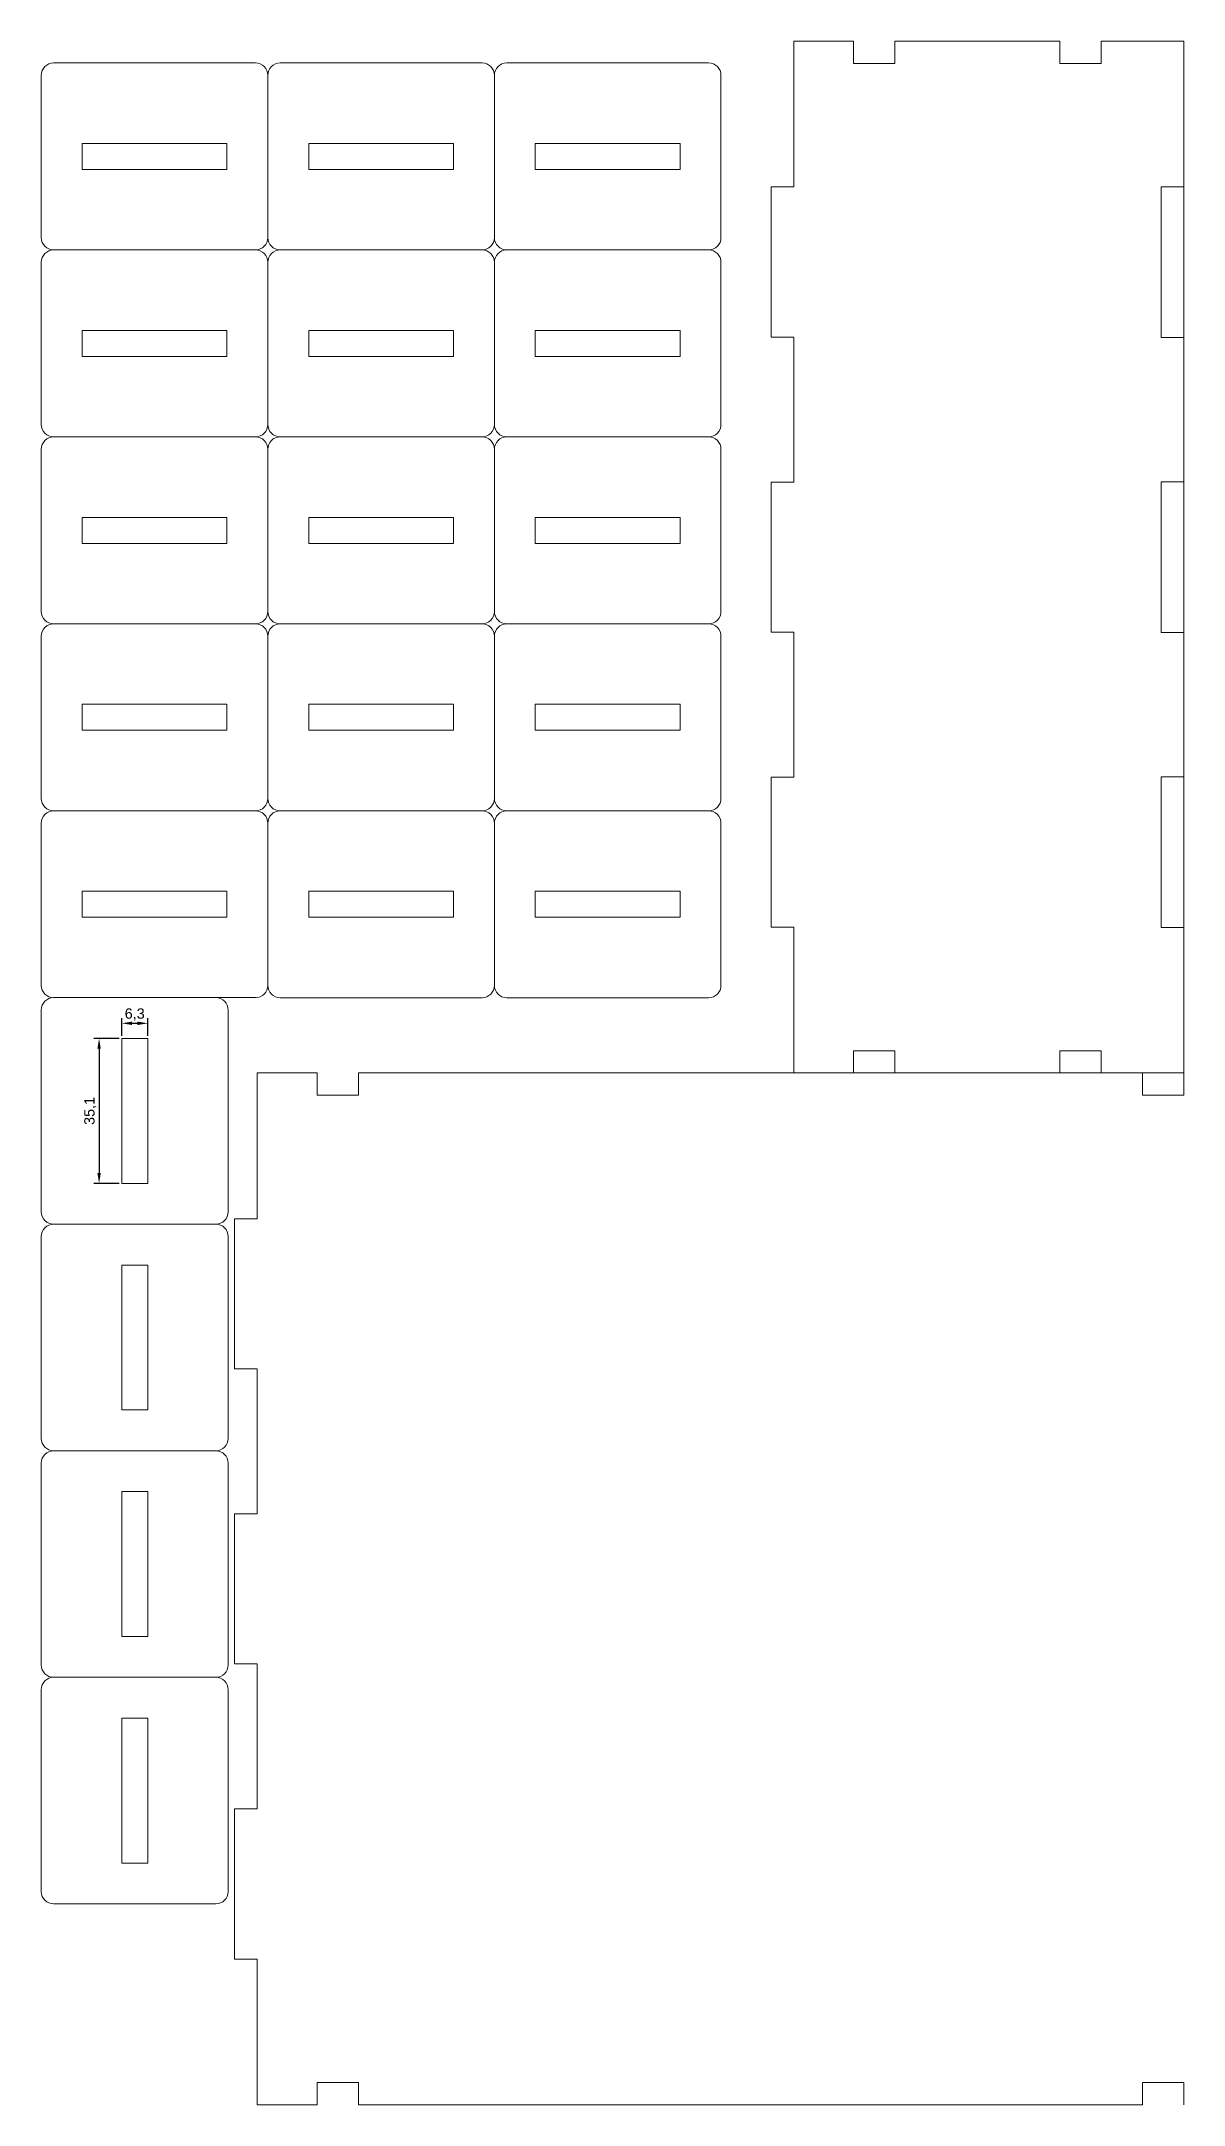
# Model space of a CAD drawing. Header units: millimetres. Extents: x 883 to 14654, y 5219 to 8318.
# Drawn here: x 6390 to 6667, y 7246 to 7746 of the extents above; entities that cross this region are included whole.
import ezdxf

# ---------------------------------------------------------------- set-up
doc = ezdxf.new("R2010")
doc.units = ezdxf.units.MM
doc.header["$LTSCALE"] = 0.05
doc.header["$PDMODE"] = 35
doc.header["$PDSIZE"] = 2
doc.layers.add('Corte', color=1, linetype='Continuous', lineweight=5)
doc.styles.get("Standard").update_dxf_attribs({"font": 'arial.ttf'})
doc.dimstyles.new('ISO-25', dxfattribs={"dimtxt": 2.5, "dimasz": 2.5, "dimexe": 1.25, "dimexo": 0.625, "dimtad": 1, "dimtxsty": 'Standard', "dimcen": 2.5, "dimadec": 0, "dimazin": 0, "dimtfac": 1, "dimtmove": 0, "dimatfit": 3, "dimfxl": 1, "dimarcsym": 0})

msp = doc.modelspace()

# ---------------------------------------------------------------- blocks, each defined once
blk = doc.blocks.new('*D14')
at = {"layer": 'Corte', "color": 0, "linetype": 'Continuous', "lineweight": -2, "transparency": 16777216}
for p, q in [((6409.89, 7504.76), (6409.89, 7509.07)), ((6412.39, 7507.82), (6413.69, 7507.82)), ((6416.19, 7504.76), (6416.19, 7509.07))]:
    blk.add_line(p, q, dxfattribs=at)
at = {"layer": 'Corte', "color": 0, "linetype": 'Continuous', "lineweight": 5, "transparency": 16777216}
for points in [[(6412.39, 7508.23), (6412.39, 7507.4), (6409.89, 7507.82)], [(6413.69, 7508.23), (6413.69, 7507.4), (6416.19, 7507.82)]]:
    blk.add_solid(points, dxfattribs=at)
at = {"layer": 'Defpoints', "color": 0, "linetype": 'Continuous', "lineweight": 5, "transparency": 16777216}
for p in [(6416.19, 7507.82), (6409.89, 7504.14), (6416.19, 7504.14)]:
    blk.add_point(p, dxfattribs=at)
at = {"layer": 'Corte', "color": 0, "linetype": 'Continuous', "lineweight": 5, "transparency": 16777216, "insert": (6413.04, 7509.95), "char_height": 2.5, "attachment_point": 5}
blk.add_mtext('6,3', dxfattribs=at)
blk = doc.blocks.new('*D15')
at = {"layer": 'Corte', "color": 0, "linetype": 'Continuous', "lineweight": -2, "transparency": 16777216}
for p, q in [((6409.27, 7504.14), (6403.15, 7504.14)), ((6404.4, 7501.64), (6404.4, 7471.54)), ((6409.27, 7469.04), (6403.15, 7469.04))]:
    blk.add_line(p, q, dxfattribs=at)
at = {"layer": 'Corte', "color": 0, "linetype": 'Continuous', "lineweight": 5, "transparency": 16777216}
for points in [[(6403.99, 7501.64), (6404.82, 7501.64), (6404.4, 7504.14)], [(6403.99, 7471.54), (6404.82, 7471.54), (6404.4, 7469.04)]]:
    blk.add_solid(points, dxfattribs=at)
at = {"layer": 'Defpoints', "color": 0, "linetype": 'Continuous', "lineweight": 5, "transparency": 16777216}
for p in [(6409.89, 7504.14), (6404.4, 7469.04), (6409.89, 7469.04)]:
    blk.add_point(p, dxfattribs=at)
at = {"layer": 'Corte', "color": 0, "linetype": 'Continuous', "lineweight": 5, "transparency": 16777216, "insert": (6402.28, 7486.59), "char_height": 2.5, "attachment_point": 5, "rotation": 90}
blk.add_mtext('35,1', dxfattribs=at)

# ---------------------------------------------------------------- dimensions: what is measured, and where the dimension line sits
at = {"layer": 'Corte', "color": 4, "linetype": 'Continuous', "lineweight": 5}
dim = msp.add_linear_dim(base=(6416.192, 7507.818), p1=(6409.892, 7504.14), p2=(6416.192, 7504.14), dimstyle='ISO-25', dxfattribs=at)
dim.commit()
dim.dimension.update_dxf_attribs({"geometry": '*D14', "text_midpoint": (6413.042, 7509.945)})
dim = msp.add_linear_dim(base=(6404.405, 7469.04), p1=(6409.892, 7504.14), p2=(6409.892, 7469.04), angle=90, dimstyle='ISO-25', dxfattribs=at)
dim.commit()
dim.dimension.update_dxf_attribs({"geometry": '*D15', "text_midpoint": (6402.278, 7486.59)})

# ---------------------------------------------------------------- linework, layer by layer
at = {"layer": 'Corte', "color": 1, "linetype": 'Continuous', "lineweight": 5}
for p, q in [((6572.722, 7745.776), (6572.722, 7710.476)), ((6572.722, 7745.776), (6587.222, 7745.776)), ((6587.222, 7745.776), (6587.222, 7740.376)), ((6597.222, 7740.376), (6597.222, 7745.776)), ((6597.222, 7745.776), (6637.222, 7745.776)), ((6637.222, 7740.376), (6637.222, 7745.776)), ((6647.222, 7745.776), (6667.222, 7745.776)), ((6647.222, 7745.776), (6647.222, 7740.376)), ((6667.222, 7710.526), (6667.222, 7745.776)), ((6393.392, 7740.514), (6442.292, 7740.514)), ((6497.192, 7740.514), (6448.292, 7740.514)), ((6503.192, 7740.514), (6552.092, 7740.514)), ((6587.222, 7740.376), (6597.222, 7740.376)), ((6647.222, 7740.376), (6637.222, 7740.376)), ((6390.392, 7717.864), (6390.392, 7737.514)), ((6445.292, 7717.864), (6445.292, 7737.514)), ((6500.192, 7717.864), (6500.192, 7737.514)), ((6555.092, 7717.864), (6555.092, 7737.514)), ((6390.392, 7717.864), (6390.392, 7698.214)), ((6445.292, 7717.864), (6445.292, 7698.214)), ((6500.192, 7717.864), (6500.192, 7698.214)), ((6555.092, 7717.864), (6555.092, 7698.214)), ((6572.722, 7710.476), (6567.222, 7710.476)), ((6567.222, 7710.476), (6567.222, 7674.076)), ((6667.222, 7710.476), (6667.222, 7674.076)), ((6393.392, 7695.214), (6442.292, 7695.214)), ((6497.192, 7695.214), (6448.292, 7695.214)), ((6503.192, 7695.214), (6552.092, 7695.214)), ((6390.392, 7672.564), (6390.392, 7692.214)), ((6445.292, 7672.564), (6445.292, 7692.214)), ((6500.192, 7672.564), (6500.192, 7692.214)), ((6555.092, 7672.564), (6555.092, 7692.214)), ((6390.392, 7672.564), (6390.392, 7652.914)), ((6445.292, 7672.564), (6445.292, 7652.914)), ((6500.192, 7672.564), (6500.192, 7652.914)), ((6555.092, 7672.564), (6555.092, 7652.914)), ((6567.222, 7674.076), (6572.722, 7674.076)), ((6572.722, 7674.076), (6572.722, 7638.976)), ((6667.222, 7639.026), (6667.222, 7674.026)), ((6390.392, 7627.264), (6390.392, 7646.914)), ((6393.392, 7649.914), (6442.292, 7649.914)), ((6445.292, 7627.264), (6445.292, 7646.914)), ((6497.192, 7649.914), (6448.292, 7649.914)), ((6500.192, 7627.264), (6500.192, 7646.914)), ((6503.192, 7649.914), (6552.092, 7649.914)), ((6555.092, 7627.264), (6555.092, 7646.914)), ((6572.722, 7638.976), (6567.222, 7638.976)), ((6567.222, 7638.976), (6567.222, 7602.576)), ((6667.222, 7638.976), (6667.222, 7602.576)), ((6390.392, 7627.264), (6390.392, 7607.614)), ((6445.292, 7627.264), (6445.292, 7607.614)), ((6500.192, 7627.264), (6500.192, 7607.614)), ((6555.092, 7627.264), (6555.092, 7607.614)), ((6390.392, 7581.964), (6390.392, 7601.614)), ((6393.392, 7604.614), (6442.292, 7604.614)), ((6445.292, 7581.964), (6445.292, 7601.614)), ((6497.192, 7604.614), (6448.292, 7604.614)), ((6500.192, 7581.964), (6500.192, 7601.614)), ((6503.192, 7604.614), (6552.092, 7604.614)), ((6555.092, 7581.964), (6555.092, 7601.614)), ((6567.222, 7602.576), (6572.722, 7602.576)), ((6572.722, 7602.576), (6572.722, 7567.476)), ((6667.222, 7567.526), (6667.222, 7602.526)), ((6390.392, 7581.964), (6390.392, 7562.314)), ((6445.292, 7581.964), (6445.292, 7562.314)), ((6500.192, 7581.964), (6500.192, 7562.314)), ((6555.092, 7581.964), (6555.092, 7562.314)), ((6567.222, 7531.076), (6567.222, 7567.476)), ((6567.222, 7567.476), (6572.722, 7567.476)), ((6667.222, 7531.076), (6667.222, 7567.476)), ((6390.392, 7536.664), (6390.392, 7556.314)), ((6393.392, 7559.314), (6442.292, 7559.314)), ((6445.292, 7536.664), (6445.292, 7556.314)), ((6497.192, 7559.314), (6448.292, 7559.314)), ((6500.192, 7536.664), (6500.192, 7556.314)), ((6503.192, 7559.314), (6552.092, 7559.314)), ((6555.092, 7536.664), (6555.092, 7556.314)), ((6390.392, 7536.664), (6390.392, 7517.014)), ((6445.292, 7536.664), (6445.292, 7517.014)), ((6500.192, 7536.664), (6500.192, 7517.014)), ((6555.092, 7536.664), (6555.092, 7517.014)), ((6572.722, 7531.076), (6567.222, 7531.076)), ((6572.722, 7495.776), (6572.722, 7531.076)), ((6667.222, 7495.776), (6667.222, 7531.026)), ((6390.392, 7511.04), (6390.392, 7462.14)), ((6393.392, 7514.04), (6442.292, 7514.04)), ((6435.692, 7511.04), (6435.692, 7462.14)), ((6497.192, 7514.014), (6448.292, 7514.014)), ((6503.192, 7514.014), (6552.092, 7514.014)), ((6587.222, 7495.776), (6587.222, 7501.176)), ((6587.222, 7501.176), (6597.222, 7501.176)), ((6597.222, 7501.176), (6597.222, 7495.776)), ((6647.222, 7501.176), (6637.222, 7501.176)), ((6637.222, 7501.176), (6637.222, 7495.776)), ((6647.222, 7495.776), (6647.222, 7501.176)), ((6442.722, 7495.776), (6442.722, 7460.476)), ((6442.722, 7495.776), (6457.222, 7495.776)), ((6457.222, 7495.776), (6457.222, 7490.376)), ((6467.222, 7490.376), (6467.222, 7495.776)), ((6467.222, 7495.776), (6657.222, 7495.776)), ((6572.722, 7495.776), (6587.222, 7495.776)), ((6597.222, 7495.776), (6637.222, 7495.776)), ((6647.222, 7495.776), (6667.222, 7495.776)), ((6657.222, 7490.376), (6657.222, 7495.776)), ((6667.222, 7495.776), (6667.222, 7490.376)), ((6457.222, 7490.376), (6467.222, 7490.376)), ((6667.222, 7490.376), (6657.222, 7490.376)), ((6442.722, 7460.476), (6437.222, 7460.476)), ((6437.222, 7460.476), (6437.222, 7424.076)), ((6390.392, 7407.24), (6390.392, 7456.14)), ((6413.042, 7459.14), (6393.392, 7459.14)), ((6413.042, 7459.14), (6432.692, 7459.14)), ((6435.692, 7407.24), (6435.692, 7456.14)), ((6437.222, 7424.076), (6442.722, 7424.076)), ((6442.722, 7424.076), (6442.722, 7388.976)), ((6390.392, 7401.24), (6390.392, 7352.34)), ((6413.042, 7404.24), (6393.392, 7404.24)), ((6413.042, 7404.24), (6432.692, 7404.24)), ((6435.692, 7401.24), (6435.692, 7352.34)), ((6442.722, 7388.976), (6437.222, 7388.976)), ((6437.222, 7388.976), (6437.222, 7352.576)), ((6437.222, 7352.576), (6442.722, 7352.576)), ((6442.722, 7352.576), (6442.722, 7317.476)), ((6390.392, 7297.44), (6390.392, 7346.34)), ((6413.042, 7349.34), (6393.392, 7349.34)), ((6413.042, 7349.34), (6432.692, 7349.34)), ((6435.692, 7297.44), (6435.692, 7346.34)), ((6437.222, 7281.076), (6437.222, 7317.476)), ((6437.222, 7317.476), (6442.722, 7317.476)), ((6413.042, 7294.44), (6393.392, 7294.44)), ((6413.042, 7294.44), (6432.692, 7294.44)), ((6442.722, 7281.076), (6437.222, 7281.076)), ((6442.722, 7245.776), (6442.722, 7281.076)), ((6457.222, 7245.776), (6457.222, 7251.176)), ((6457.222, 7251.176), (6467.222, 7251.176)), ((6467.222, 7251.176), (6467.222, 7245.776)), ((6667.222, 7251.176), (6657.222, 7251.176)), ((6657.222, 7251.176), (6657.222, 7245.776)), ((6667.222, 7245.776), (6667.222, 7251.176)), ((6442.722, 7245.776), (6457.222, 7245.776)), ((6467.222, 7245.776), (6657.222, 7245.776))]:
    msp.add_line(p, q, dxfattribs=at)
at = {"layer": 'Corte', "linetype": 'Continuous', "lineweight": 5}
for p, q in [((6400.292, 7721.014), (6435.392, 7721.014)), ((6400.292, 7714.714), (6400.292, 7721.014)), ((6435.392, 7721.014), (6435.392, 7714.714)), ((6490.292, 7721.014), (6455.192, 7721.014)), ((6455.192, 7721.014), (6455.192, 7714.714)), ((6490.292, 7714.714), (6490.292, 7721.014)), ((6510.092, 7721.014), (6545.192, 7721.014)), ((6510.092, 7714.714), (6510.092, 7721.014)), ((6545.192, 7721.014), (6545.192, 7714.714)), ((6435.392, 7714.714), (6400.292, 7714.714)), ((6455.192, 7714.714), (6490.292, 7714.714)), ((6545.192, 7714.714), (6510.092, 7714.714)), ((6661.722, 7710.526), (6667.222, 7710.526)), ((6661.722, 7710.526), (6661.722, 7674.026)), ((6435.392, 7675.714), (6400.292, 7675.714)), ((6400.292, 7675.714), (6400.292, 7669.414)), ((6435.392, 7669.414), (6435.392, 7675.714)), ((6455.192, 7669.414), (6455.192, 7675.714)), ((6455.192, 7675.714), (6490.292, 7675.714)), ((6490.292, 7675.714), (6490.292, 7669.414)), ((6545.192, 7675.714), (6510.092, 7675.714)), ((6510.092, 7675.714), (6510.092, 7669.414)), ((6545.192, 7669.414), (6545.192, 7675.714)), ((6661.722, 7674.026), (6667.222, 7674.026)), ((6400.292, 7669.414), (6435.392, 7669.414)), ((6490.292, 7669.414), (6455.192, 7669.414)), ((6510.092, 7669.414), (6545.192, 7669.414)), ((6661.722, 7639.026), (6667.222, 7639.026)), ((6661.722, 7602.526), (6661.722, 7639.026)), ((6400.292, 7630.414), (6435.392, 7630.414)), ((6400.292, 7624.114), (6400.292, 7630.414)), ((6435.392, 7630.414), (6435.392, 7624.114)), ((6490.292, 7630.414), (6455.192, 7630.414)), ((6455.192, 7630.414), (6455.192, 7624.114)), ((6490.292, 7624.114), (6490.292, 7630.414)), ((6510.092, 7630.414), (6545.192, 7630.414)), ((6510.092, 7624.114), (6510.092, 7630.414)), ((6545.192, 7630.414), (6545.192, 7624.114)), ((6435.392, 7624.114), (6400.292, 7624.114)), ((6455.192, 7624.114), (6490.292, 7624.114)), ((6545.192, 7624.114), (6510.092, 7624.114)), ((6661.722, 7602.526), (6667.222, 7602.526)), ((6435.392, 7585.114), (6400.292, 7585.114)), ((6400.292, 7585.114), (6400.292, 7578.814)), ((6435.392, 7578.814), (6435.392, 7585.114)), ((6455.192, 7578.814), (6455.192, 7585.114)), ((6455.192, 7585.114), (6490.292, 7585.114)), ((6490.292, 7585.114), (6490.292, 7578.814)), ((6545.192, 7585.114), (6510.092, 7585.114)), ((6510.092, 7585.114), (6510.092, 7578.814)), ((6545.192, 7578.814), (6545.192, 7585.114)), ((6400.292, 7578.814), (6435.392, 7578.814)), ((6490.292, 7578.814), (6455.192, 7578.814)), ((6510.092, 7578.814), (6545.192, 7578.814)), ((6661.722, 7567.526), (6667.222, 7567.526)), ((6661.722, 7567.526), (6661.722, 7531.026)), ((6400.292, 7539.814), (6435.392, 7539.814)), ((6400.292, 7533.514), (6400.292, 7539.814)), ((6435.392, 7539.814), (6435.392, 7533.514)), ((6490.292, 7539.814), (6455.192, 7539.814)), ((6455.192, 7539.814), (6455.192, 7533.514)), ((6490.292, 7533.514), (6490.292, 7539.814)), ((6510.092, 7539.814), (6545.192, 7539.814)), ((6510.092, 7533.514), (6510.092, 7539.814)), ((6545.192, 7539.814), (6545.192, 7533.514)), ((6435.392, 7533.514), (6400.292, 7533.514)), ((6455.192, 7533.514), (6490.292, 7533.514)), ((6545.192, 7533.514), (6510.092, 7533.514)), ((6661.722, 7531.026), (6667.222, 7531.026)), ((6409.892, 7469.04), (6409.892, 7504.14)), ((6409.892, 7504.14), (6416.192, 7504.14)), ((6416.192, 7504.14), (6416.192, 7469.04)), ((6416.192, 7469.04), (6409.892, 7469.04)), ((6409.892, 7414.14), (6409.892, 7449.24)), ((6409.892, 7449.24), (6416.192, 7449.24)), ((6416.192, 7449.24), (6416.192, 7414.14)), ((6416.192, 7414.14), (6409.892, 7414.14)), ((6409.892, 7359.24), (6409.892, 7394.34)), ((6409.892, 7394.34), (6416.192, 7394.34)), ((6416.192, 7394.34), (6416.192, 7359.24)), ((6416.192, 7359.24), (6409.892, 7359.24)), ((6409.892, 7304.34), (6409.892, 7339.44)), ((6409.892, 7339.44), (6416.192, 7339.44)), ((6416.192, 7339.44), (6416.192, 7304.34)), ((6416.192, 7304.34), (6409.892, 7304.34))]:
    msp.add_line(p, q, dxfattribs=at)
at = {"layer": 'Corte', "color": 1, "linetype": 'Continuous', "lineweight": 5}
for centre, start, end in [((6393.392, 7737.514), 90, 180), ((6442.292, 7737.514), 0, 90), ((6448.292, 7737.514), 90, 180), ((6497.192, 7737.514), 0, 90), ((6503.192, 7737.514), 90, 180), ((6552.092, 7737.514), 0, 90), ((6393.392, 7698.214), 180, 270), ((6393.392, 7692.214), 90, 180), ((6442.292, 7698.214), 270, 0), ((6442.292, 7692.214), 0, 90), ((6448.292, 7698.214), 180, 270), ((6448.292, 7692.214), 90, 180), ((6497.192, 7698.214), 270, 0), ((6497.192, 7692.214), 0, 90), ((6503.192, 7698.214), 180, 270), ((6503.192, 7692.214), 90, 180), ((6552.092, 7698.214), 270, 0), ((6552.092, 7692.214), 0, 90), ((6393.392, 7652.914), 180, 270), ((6442.292, 7652.914), 270, 0), ((6448.292, 7652.914), 180, 270), ((6497.192, 7652.914), 270, 0), ((6503.192, 7652.914), 180, 270), ((6552.092, 7652.914), 270, 0), ((6393.392, 7646.914), 90, 180), ((6442.292, 7646.914), 0, 90), ((6448.292, 7646.914), 90, 180), ((6497.192, 7646.914), 0, 90), ((6503.192, 7646.914), 90, 180), ((6552.092, 7646.914), 0, 90), ((6393.392, 7607.614), 180, 270), ((6442.292, 7607.614), 270, 0), ((6448.292, 7607.614), 180, 270), ((6497.192, 7607.614), 270, 0), ((6503.192, 7607.614), 180, 270), ((6552.092, 7607.614), 270, 0), ((6393.392, 7601.614), 90, 180), ((6442.292, 7601.614), 0, 90), ((6448.292, 7601.614), 90, 180), ((6497.192, 7601.614), 0, 90), ((6503.192, 7601.614), 90, 180), ((6552.092, 7601.614), 0, 90), ((6393.392, 7562.314), 180, 270), ((6442.292, 7562.314), 270, 0), ((6448.292, 7562.314), 180, 270), ((6497.192, 7562.314), 270, 0), ((6503.192, 7562.314), 180, 270), ((6552.092, 7562.314), 270, 0), ((6393.392, 7556.314), 90, 180), ((6442.292, 7556.314), 0, 90), ((6448.292, 7556.314), 90, 180), ((6497.192, 7556.314), 0, 90), ((6503.192, 7556.314), 90, 180), ((6552.092, 7556.314), 0, 90), ((6393.392, 7517.014), 180, 270), ((6442.292, 7517.014), 270, 0), ((6448.292, 7517.014), 180, 270), ((6497.192, 7517.014), 270, 0), ((6503.192, 7517.014), 180, 270), ((6552.092, 7517.014), 270, 0), ((6393.392, 7511.04), 90, 180), ((6432.692, 7511.04), 0, 90), ((6393.392, 7462.14), 180, 270), ((6432.692, 7462.14), 270, 0), ((6393.392, 7456.14), 90, 180), ((6432.692, 7456.14), 0, 90), ((6393.392, 7407.24), 180, 270), ((6432.692, 7407.24), 270, 0), ((6393.392, 7401.24), 90, 180), ((6432.692, 7401.24), 0, 90), ((6393.392, 7352.34), 180, 270), ((6432.692, 7352.34), 270, 0), ((6393.392, 7346.34), 90, 180), ((6432.692, 7346.34), 0, 90), ((6393.392, 7297.44), 180, 270), ((6432.692, 7297.44), 270, 0)]:
    msp.add_arc(centre, 3, start, end, dxfattribs=at)

msp.set_redraw_order([(e.dxf.handle, doc.entitydb.next_handle()) for e in msp.query("TEXT MTEXT ATTDEF DIMENSION ARC_DIMENSION")])  # texts and dimensions are drawn at this point

doc.saveas('drawing.dxf')
